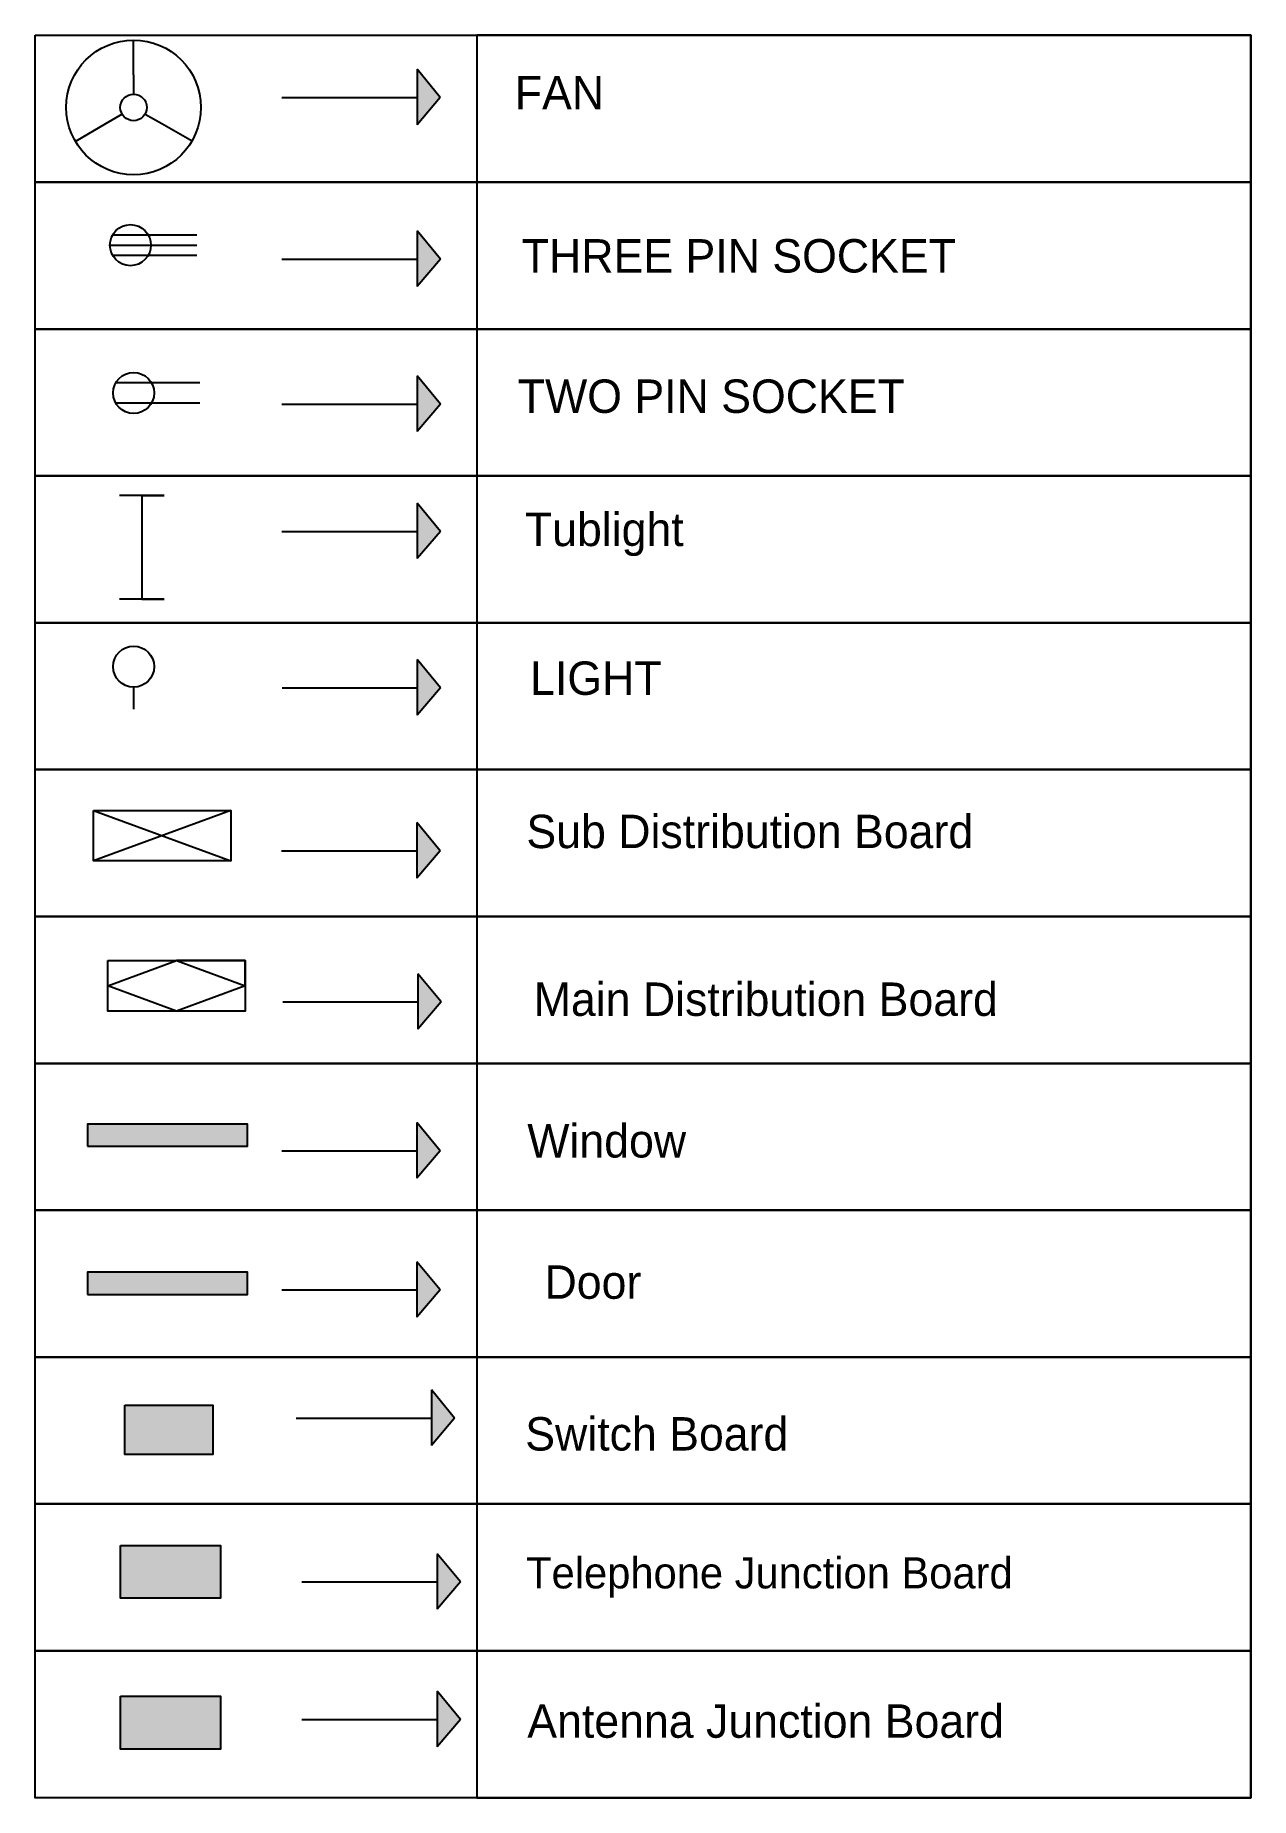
# Model space of a CAD drawing. Header units: inches. Extents: x -53 to 3846, y -269 to 1486.
# Drawn here: x 1455 to 2001, y -47 to 745 of the extents above; entities that cross this region are included whole.
import ezdxf

# ---------------------------------------------------------------- set-up
doc = ezdxf.new("R2010")
doc.units = ezdxf.units.IN
doc.header["$MEASUREMENT"] = 0

msp = doc.modelspace()

# ---------------------------------------------------------------- texts
at = {"attachment_point": 1}
for s, insert, char_height, width in [('FAN', (1670.19, 726.41), 15, 57.846), ('THREE PIN SOCKET', (1673.32, 653.12), 15, 284.8081), ('TWO PIN SOCKET', (1671.55, 590.07), 15, 284.8081), ('Tublight', (1674.72, 530.24), 15, 284.8081), ('LIGHT', (1677.07, 463.41), 15, 284.8081), ('Sub Distribution Board ', (1675.42, 394.56), 15, 324.1985), ('Main Distribution Board ', (1678.7, 319.2), 15, 383.9468), ('Window ', (1675.81, 255.58), 15, 324.1985), ('Door', (1683.54, 192.12), 15, 324.1985), ('Switch Board', (1674.89, 123.95), 15, 324.1985), ('Telephone Junction Board', (1675.28, 61.02), 14, 354.375), ('Antenna Junction Board', (1675.81, -5.07), 15, 330.75)]:
    msp.add_mtext(s, dxfattribs=dict(at, insert=insert, char_height=char_height, width=width))

# ---------------------------------------------------------------- hatches: boundary and pattern name
h = msp.add_hatch()
h.set_pattern_fill('ANSI38', color=256, style=0)
h.set_pattern_definition([(45, (2812.32331, 681.06815), (-0.088388348, 0.088388348), []), (135, (2812.32331, 681.06815), (-0.265165043, 0.088388348), [0.3125, -0.1875])])
h.paths.add_polyline_path([(1626.27, 729.4), (1626.27, 704.48), (1636.73, 716.75)])
h = msp.add_hatch()
h.set_pattern_fill('ANSI38', color=256, style=0)
h.set_pattern_definition([(45, (2812.40891, 608.47939), (-0.088388348, 0.088388348), []), (135, (2812.40891, 608.47939), (-0.265165043, 0.088388348), [0.3125, -0.1875])])
h.paths.add_polyline_path([(1626.35, 656.81), (1626.35, 631.89), (1636.81, 644.16)])
h = msp.add_hatch()
h.set_pattern_fill('ANSI38', color=256, style=0)
h.set_pattern_definition([(45, (2812.40891, 543.33922), (-0.088388348, 0.088388348), []), (135, (2812.40891, 543.33922), (-0.265165043, 0.088388348), [0.3125, -0.1875])])
h.paths.add_polyline_path([(1626.35, 591.67), (1626.35, 566.75), (1636.81, 579.02)])
h = msp.add_hatch()
h.set_pattern_fill('ANSI38', color=256, style=0)
h.set_pattern_definition([(45, (2812.3714, 486.18148), (-0.088388348, 0.088388348), []), (135, (2812.3714, 486.18148), (-0.265165043, 0.088388348), [0.3125, -0.1875])])
h.paths.add_polyline_path([(1626.32, 534.51), (1626.32, 509.59), (1636.78, 521.86)])
h = msp.add_hatch()
h.set_pattern_fill('ANSI38', color=256, style=0)
h.set_pattern_definition([(45, (2812.46812, 415.88813), (-0.088388348, 0.088388348), []), (135, (2812.46812, 415.88813), (-0.265165043, 0.088388348), [0.3125, -0.1875])])
h.paths.add_polyline_path([(1626.41, 464.22), (1626.41, 439.3), (1636.87, 451.57)])
h = msp.add_hatch()
h.set_pattern_fill('ANSI38', color=256, style=0)
h.set_pattern_definition([(45, (2812.23717, 342.66967), (-0.088388348, 0.088388348), []), (135, (2812.23717, 342.66967), (-0.265165043, 0.088388348), [0.3125, -0.1875])])
h.paths.add_polyline_path([(1626.18, 391), (1626.18, 366.08), (1636.64, 378.35)])
h = msp.add_hatch()
h.set_pattern_fill('ANSI38', color=256, style=0)
h.set_pattern_definition([(45, (2812.74759, 274.82216), (-0.088388348, 0.088388348), []), (135, (2812.74759, 274.82216), (-0.265165043, 0.088388348), [0.3125, -0.1875])])
h.paths.add_polyline_path([(1626.69, 323.15), (1626.69, 298.23), (1637.15, 310.5)])
h = msp.add_hatch(color=256)
h.set_gradient(color1=(22, 233, 71), color2=(78, 239, 115), one_color=1, tint=0.62)
h.paths.add_polyline_path([(1478.18, 255.61), (1478.18, 245.61), (1550.17, 245.61), (1550.17, 255.61)])
h = msp.add_hatch()
h.set_pattern_fill('ANSI38', color=256, style=0)
h.set_pattern_definition([(45, (2812.27992, 207.95676), (-0.088388348, 0.088388348), []), (135, (2812.27992, 207.95676), (-0.265165043, 0.088388348), [0.3125, -0.1875])])
h.paths.add_polyline_path([(1626.22, 256.29), (1626.22, 231.37), (1636.68, 243.64)])
h = msp.add_hatch()
h.set_pattern_fill('ANSI38', color=256, style=0)
h.set_pattern_definition([(45, (2812.27992, 145.4519), (-0.088388348, 0.088388348), []), (135, (2812.27992, 145.4519), (-0.265165043, 0.088388348), [0.3125, -0.1875])])
h.paths.add_polyline_path([(1626.22, 193.78), (1626.22, 168.86), (1636.68, 181.13)])
h = msp.add_hatch(color=256)
h.set_gradient(color1=(242, 239, 80), color2=(239, 236, 42), one_color=1, tint=0.55)
h.paths.add_polyline_path([(1478.18, 189.1), (1478.18, 179.1), (1550.17, 179.1), (1550.17, 189.1)])
h = msp.add_hatch()
h.set_pattern_fill('ANSI38', color=256, style=0)
h.set_pattern_definition([(45, (2818.76659, 87.84332), (-0.088388348, 0.088388348), []), (135, (2818.76659, 87.84332), (-0.265165043, 0.088388348), [0.3125, -0.1875])])
h.paths.add_polyline_path([(1632.71, 136.17), (1632.71, 111.25), (1643.17, 123.52)])
h = msp.add_hatch(color=256)
h.set_gradient(color1=(114, 114, 131), color2=(132, 132, 148), one_color=1, tint=0.55)
h.paths.add_polyline_path([(1534.62, 107.12), (1534.62, 129.38), (1495.02, 129.38), (1495.02, 107.12)])
h = msp.add_hatch(color=256)
h.set_gradient(color1=(237, 130, 7), color2=(248, 147, 32), one_color=1, tint=0.55)
h.paths.add_polyline_path([(1538.04, 42.68), (1538.04, 66.34), (1493.04, 66.34), (1493.04, 42.68)])
h = msp.add_hatch()
h.set_pattern_fill('ANSI38', color=256, style=0)
h.set_pattern_definition([(45, (2821.39674, 14.26654), (-0.088388348, 0.088388348), []), (135, (2821.39674, 14.26654), (-0.265165043, 0.088388348), [0.3125, -0.1875])])
h.paths.add_polyline_path([(1635.34, 62.6), (1635.34, 37.68), (1645.8, 49.95)])
h = msp.add_hatch()
h.set_pattern_fill('ANSI38', color=256, style=0)
h.set_pattern_definition([(45, (2821.39674, -47.53659), (-0.088388348, 0.088388348), []), (135, (2821.39674, -47.53659), (-0.265165043, 0.088388348), [0.3125, -0.1875])])
h.paths.add_polyline_path([(1635.34, 0.8), (1635.34, -24.13), (1645.8, -11.86)])
h = msp.add_hatch(color=256)
h.set_gradient(color1=(21, 224, 200), color2=(20, 215, 192), one_color=1, tint=0.46)
h.paths.add_polyline_path([(1493.04, -1.45), (1493.04, -25.12), (1538.04, -25.12), (1538.04, -1.45)])

# ---------------------------------------------------------------- linework, layer by layer
for p, q in [((1498.95, 726.86), (1498.95, 742.53)), ((1636.73, 716.75), (1626.27, 729.4)), ((1626.27, 729.4), (1626.27, 704.48)), ((1498.95, 726.86), (1498.95, 718.25)), ((1565.52, 716.75), (1626.27, 716.75)), ((1636.73, 716.75), (1626.27, 704.48)), ((1486.39, 704.9), (1472.89, 696.94)), ((1493.81, 709.27), (1486.39, 704.9)), ((1504.12, 709.33), (1511.59, 705.05)), ((1511.59, 705.05), (1525.19, 697.26)), ((1488.32, 650.42), (1527.36, 650.42)), ((1527.36, 654.92), (1489.5, 654.92)), ((1636.81, 644.16), (1626.35, 656.81)), ((1626.35, 656.81), (1626.35, 631.89)), ((1489.5, 645.92), (1527.36, 645.92)), ((1565.6, 644.16), (1626.35, 644.16)), ((1636.81, 644.16), (1626.35, 631.89)), ((1528.77, 588.53), (1490.91, 588.53)), ((1636.81, 579.02), (1626.35, 591.67)), ((1626.35, 591.67), (1626.35, 566.75)), ((1490.91, 579.53), (1528.77, 579.53)), ((1565.6, 579.02), (1626.35, 579.02)), ((1636.81, 579.02), (1626.35, 566.75)), ((1502.66, 538.02), (1492.66, 538.02)), ((1502.66, 538.02), (1502.66, 491.34)), ((1502.66, 538.02), (1512.66, 538.02)), ((1512.66, 538.02), (1502.66, 538.02)), ((1636.78, 521.86), (1626.32, 534.51)), ((1626.32, 534.51), (1626.32, 509.59)), ((1565.57, 521.86), (1626.32, 521.86)), ((1636.78, 521.86), (1626.32, 509.59)), ((1512.66, 491.34), (1492.66, 491.34)), ((1502.66, 491.34), (1512.66, 491.34)), ((1636.87, 451.57), (1626.41, 464.22)), ((1626.41, 464.22), (1626.41, 439.3)), ((1498.95, 451.9), (1498.95, 441.93)), ((1565.66, 451.57), (1626.41, 451.57)), ((1636.87, 451.57), (1626.41, 439.3)), ((1542.63, 396.5), (1480.94, 373.8)), ((1480.94, 373.8), (1480.94, 396.5)), ((1480.94, 396.5), (1542.63, 373.8)), ((1636.64, 378.35), (1626.18, 391)), ((1626.18, 391), (1626.18, 366.08)), ((1565.43, 378.35), (1626.18, 378.35)), ((1636.64, 378.35), (1626.18, 366.08)), ((1487.36, 306.39), (1487.36, 329.1)), ((1487.36, 317.74), (1518.2, 329.1)), ((1549.05, 329.1), (1518.2, 329.1)), ((1518.2, 329.1), (1549.05, 317.74)), ((1549.05, 317.74), (1549.05, 329.1)), ((1518.2, 306.39), (1487.36, 317.74)), ((1549.05, 317.74), (1518.2, 306.39)), ((1637.15, 310.5), (1626.69, 323.15)), ((1626.69, 323.15), (1626.69, 298.23)), ((1565.94, 310.5), (1626.69, 310.5)), ((1637.15, 310.5), (1626.69, 298.23)), ((1636.68, 243.64), (1626.22, 256.29)), ((1626.22, 256.29), (1626.22, 231.37)), ((1565.48, 243.64), (1626.22, 243.64)), ((1636.68, 243.64), (1626.22, 231.37)), ((1636.68, 181.13), (1626.22, 193.78)), ((1626.22, 193.78), (1626.22, 168.86)), ((1565.48, 181.13), (1626.22, 181.13)), ((1636.68, 181.13), (1626.22, 168.86)), ((1643.17, 123.52), (1632.71, 136.17)), ((1632.71, 136.17), (1632.71, 111.25)), ((1571.96, 123.52), (1632.71, 123.52)), ((1643.17, 123.52), (1632.71, 111.25)), ((1645.8, 49.95), (1635.34, 62.6)), ((1635.34, 62.6), (1635.34, 37.68)), ((1574.59, 49.95), (1635.34, 49.95)), ((1645.8, 49.95), (1635.34, 37.68)), ((1645.8, -11.86), (1635.34, 0.8)), ((1635.34, 0.8), (1635.34, -24.13)), ((1574.59, -11.86), (1635.34, -11.86)), ((1645.8, -11.86), (1635.34, -24.13))]:
    msp.add_line(p, q)
for points in [[(1454.77, 744.71), (2000.8, 744.71), (2000.8, 678.73), (1454.77, 678.73)], [(2000.8, 744.71), (1653.1, 744.71), (1653.1, -47.02), (2000.8, -47.02)], [(1454.77, 678.73), (2000.8, 678.73), (2000.8, 612.75), (1454.77, 612.75)], [(1454.77, 612.75), (2000.8, 612.75), (2000.8, 546.78), (1454.77, 546.78)], [(1454.77, 546.78), (2000.8, 546.78), (2000.8, 480.8), (1454.77, 480.8)], [(1454.77, 480.8), (2000.8, 480.8), (2000.8, 414.82), (1454.77, 414.82)], [(1454.77, 414.82), (2000.8, 414.82), (2000.8, 348.85), (1454.77, 348.85)], [(1480.94, 396.5), (1542.63, 396.5), (1542.63, 373.8), (1480.94, 373.8)], [(1454.77, 348.85), (2000.8, 348.85), (2000.8, 282.87), (1454.77, 282.87)], [(1487.36, 329.1), (1549.05, 329.1), (1549.05, 306.39), (1487.36, 306.39)], [(1454.77, 282.87), (2000.8, 282.87), (2000.8, 216.89), (1454.77, 216.89)], [(1478.18, 245.61), (1550.17, 245.61), (1550.17, 255.61), (1478.18, 255.61)], [(1454.77, 216.89), (2000.8, 216.89), (2000.8, 150.91), (1454.77, 150.91)], [(1478.18, 179.1), (1550.17, 179.1), (1550.17, 189.1), (1478.18, 189.1)], [(1454.77, 150.91), (2000.8, 150.91), (2000.8, 84.94), (1454.77, 84.94)], [(1495.02, 129.38), (1534.62, 129.38), (1534.62, 107.12), (1495.02, 107.12)], [(1454.77, 84.94), (2000.8, 84.94), (2000.8, 18.96), (1454.77, 18.96)], [(1493.04, 66.34), (1538.04, 66.34), (1538.04, 42.68), (1493.04, 42.68)], [(1454.77, 18.96), (2000.8, 18.96), (2000.8, -47.02), (1454.77, -47.02)], [(1493.04, -1.45), (1538.04, -1.45), (1538.04, -25.12), (1493.04, -25.12)]]:
    msp.add_lwpolyline(points, close=True)
msp.add_lwpolyline([(2000.8, 150.91), (2000.8, 744.71), (1653.1, 744.71), (1653.1, 150.91)])
for centre, radius in [((1498.95, 712.29), 30.24), ((1498.95, 712.29), 5.96), ((1497.54, 650.42), 9.22), ((1498.95, 584.03), 9.22), ((1498.95, 461.11), 9.22)]:
    msp.add_circle(centre, radius)

msp.set_redraw_order([(e.dxf.handle, doc.entitydb.next_handle()) for e in msp.query("TEXT MTEXT ATTDEF DIMENSION ARC_DIMENSION")])  # texts and dimensions are drawn at this point

doc.saveas('drawing.dxf')
